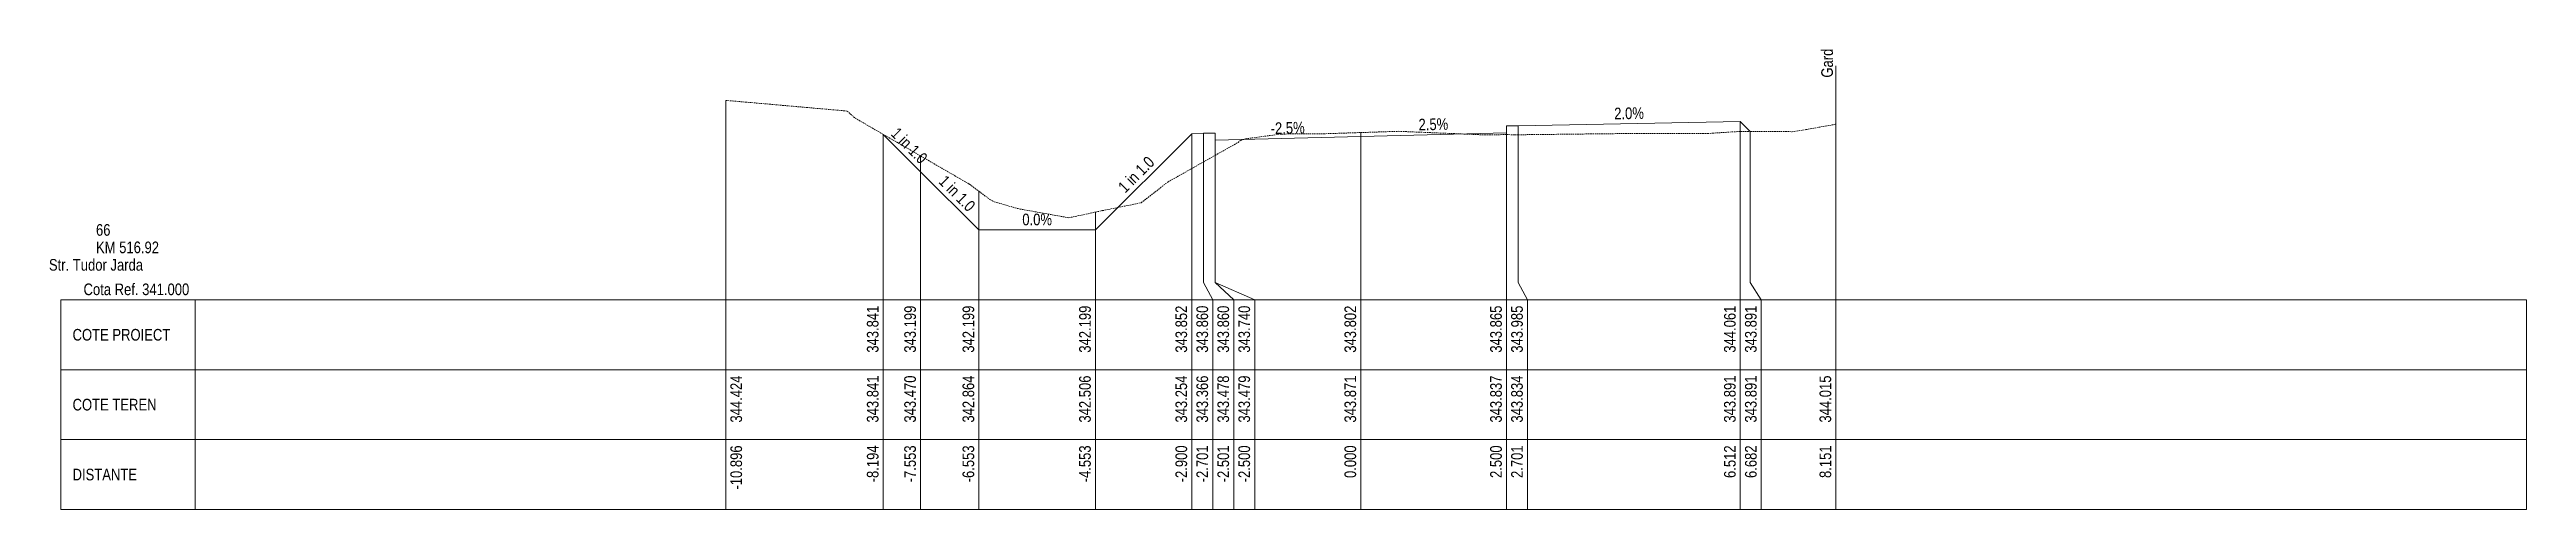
# Paper-space layout 'Str. Tudor Jarda-XS-1' of a CAD drawing. Extents: x 5 to 860, y 10 to 5944.
# Drawn here: x 435 to 860, y 298 to 377 of the extents above; entities that cross this region are included whole.
import ezdxf
from ezdxf.enums import TextEntityAlignment as Align

# ---------------------------------------------------------------- set-up
doc = ezdxf.new("R2010")
doc.units = 0
doc.linetypes.add('DASHED2', pattern=[0.375, 0.25, -0.125])
doc.layers.add('ARD-No Plot', color=1, linetype='Continuous', lineweight=0, plot=False)
for name, color, linetype, lineweight in [('DESIGN-TEXT', 7, 'Continuous', 0), ('EXISTING-TEXT', 7, 'Continuous', 0), ('LINES', 7, 'Continuous', 0), ('Text', 7, 'Continuous', 0), ('X-RL', 7, 'Continuous', 0), ('XPLOT-DESIGN', 5, 'Continuous', 0), ('XPLOT-EXISTING', 3, 'DASHED2', 0), ('XPLOT-GRADE', 7, 'Continuous', 0), ('XPLOT-KM', 7, 'Continuous', 0), ('XPLOT-TITLE', 7, 'Continuous', 0)]:
    doc.layers.add(name, color=color, linetype=linetype, lineweight=lineweight)
doc.styles.add('Arial', font='arial.ttf', dxfattribs={"width": 0.8})

psp = doc.layouts.new('Str. Tudor Jarda-XS-1')

# ---------------------------------------------------------------- texts
at = {"layer": 'ARD-No Plot', "style": 'Arial', "width": 0.8}
psp.add_text('Str. Tudor Jarda', height=2, dxfattribs=at).set_placement((443, 339), align=Align.CENTER)
at = {"layer": 'DESIGN-TEXT', "style": 'Arial', "width": 0.8}
for s, p in [('343.841', (577.258, 333)), ('343.199', (583.675, 333)), ('342.199', (593.675, 333)), ('342.199', (613.675, 333)), ('343.852', (630.2, 333)), ('343.860', (633.8, 333)), ('343.860', (637.4, 333)), ('343.740', (641, 333)), ('343.802', (659.2, 333)), ('343.865', (684.2, 333)), ('343.985', (687.8, 333)), ('344.061', (724.321, 333)), ('343.891', (727.921, 333))]:
    psp.add_text(s, height=2, rotation=90, dxfattribs=at).set_placement(p, align=Align.RIGHT)
at = {"layer": 'EXISTING-TEXT', "style": 'Arial', "width": 0.8}
for s, p in [('344.424', (553.839, 321)), ('343.841', (577.258, 321)), ('343.470', (583.675, 321)), ('342.864', (593.675, 321)), ('342.506', (613.675, 321)), ('343.254', (630.2, 321)), ('343.366', (633.8, 321)), ('343.478', (637.4, 321)), ('343.479', (641, 321)), ('343.871', (659.2, 321)), ('343.871', (659.2, 321)), ('343.837', (684.2, 321)), ('343.834', (687.8, 321)), ('343.891', (724.321, 321)), ('343.891', (727.921, 321)), ('344.015', (740.709, 321))]:
    psp.add_text(s, height=2, rotation=90, dxfattribs=at).set_placement(p, align=Align.RIGHT)
at = {"layer": 'Text', "style": 'Arial', "width": 0.8}
psp.add_text('Gard', height=2, rotation=90, dxfattribs=at).set_placement((741.009, 372.15))
for s, p in [('-10.896', (553.839, 309)), ('-10.896', (553.839, 309)), ('-8.194', (577.258, 309)), ('-8.194', (577.258, 309)), ('-8.194', (577.258, 309)), ('-7.553', (583.675, 309)), ('-7.553', (583.675, 309)), ('-7.553', (583.675, 309)), ('-6.553', (593.675, 309)), ('-6.553', (593.675, 309)), ('-6.553', (593.675, 309)), ('-4.553', (613.675, 309)), ('-4.553', (613.675, 309)), ('-4.553', (613.675, 309)), ('-2.900', (630.2, 309)), ('-2.900', (630.2, 309)), ('-2.900', (630.2, 309)), ('-2.701', (633.8, 309)), ('-2.701', (633.8, 309)), ('-2.701', (633.8, 309)), ('-2.501', (637.4, 309)), ('-2.501', (637.4, 309)), ('-2.501', (637.4, 309)), ('-2.500', (641, 309)), ('-2.500', (641, 309)), ('-2.500', (641, 309)), ('0.000', (659.2, 309)), ('0.000', (659.2, 309)), ('0.000', (659.2, 309)), ('2.500', (684.2, 309)), ('2.500', (684.2, 309)), ('2.500', (684.2, 309)), ('2.701', (687.8, 309)), ('2.701', (687.8, 309)), ('2.701', (687.8, 309)), ('6.512', (724.321, 309)), ('6.512', (724.321, 309)), ('6.512', (724.321, 309)), ('6.682', (727.921, 309)), ('6.682', (727.921, 309)), ('6.682', (727.921, 309)), ('8.151', (740.709, 309)), ('8.151', (740.709, 309))]:
    psp.add_text(s, height=2, rotation=90, dxfattribs=at).set_placement(p, align=Align.RIGHT)
at = {"layer": 'X-RL', "style": 'Arial', "width": 0.8}
psp.add_text('Cota Ref. 341.000', height=2, dxfattribs=at).set_placement((459, 334.8), align=Align.RIGHT)
at = {"layer": 'XPLOT-GRADE', "style": 'Arial', "width": 0.8}
for s, rotation, p in [('2.0%', 1.14576, (706.05, 365.028)), ('1 in 1.0', 315, (581.832, 359.767)), ('-2.5%', 1.4321, (647.48, 362.51)), ('2.5%', 1.4321, (672.48, 363.135)), ('1 in 1.0', 45, (622.172, 354.821)), ('1 in 1.0', 315, (590.041, 351.558)), ('0.0%', 0, (604.475, 346.793))]:
    psp.add_text(s, height=2, rotation=rotation, dxfattribs=at).set_placement(p, align=Align.CENTER)
at = {"layer": 'XPLOT-KM', "style": 'Arial', "width": 0.8}
for s, p in [('66', (443, 345)), ('KM 516.92', (443, 342))]:
    psp.add_text(s, height=2, dxfattribs=at).set_placement(p)
at = {"layer": 'XPLOT-TITLE', "style": 'Arial', "width": 0.8}
for s, p in [('COTE PROIECT', (438.982, 327)), ('COTE TEREN', (438.982, 315)), ('DISTANTE', (438.982, 303))]:
    psp.add_text(s, height=2, dxfattribs=at).set_placement(p)

# ---------------------------------------------------------------- linework, layer by layer
at = {"layer": 'LINES'}
for p, q in [((741.509, 374.15), (741.509, 354.15)), ((551.039, 337), (551.039, 368.244)), ((551.039, 337), (551.039, 368.244)), ((578.058, 337), (578.058, 362.409)), ((578.058, 337), (578.058, 362.409)), ((578.058, 337), (578.058, 362.409)), ((631, 337), (631, 362.518)), ((631, 337), (631, 362.518)), ((631, 337), (631, 362.518)), ((632.99, 337), (632.99, 362.597)), ((632.99, 337), (632.99, 362.597)), ((632.99, 337), (632.99, 362.597)), ((634.99, 337), (634.99, 362.597)), ((634.99, 337), (634.99, 362.597)), ((634.99, 337), (634.99, 362.597)), ((635, 337), (635, 361.397)), ((635, 337), (635, 361.397)), ((635, 337), (635, 361.397)), ((660, 337), (660, 362.714)), ((660, 337), (660, 362.714)), ((660, 337), (660, 362.714)), ((685, 337), (685, 362.647)), ((685, 337), (685, 362.647)), ((685, 337), (685, 362.647)), ((687.01, 337), (687.01, 363.847)), ((687.01, 337), (687.01, 363.847)), ((687.01, 337), (687.01, 363.847)), ((725.121, 337), (725.121, 364.61)), ((725.121, 337), (725.121, 364.61)), ((725.121, 337), (725.121, 364.61)), ((726.822, 337), (726.822, 362.908)), ((726.822, 337), (726.822, 362.908)), ((726.822, 337), (726.822, 362.908)), ((741.509, 337), (741.509, 364.15)), ((741.509, 337), (741.509, 364.15)), ((584.475, 337), (584.475, 358.699)), ((584.475, 337), (584.475, 358.699)), ((584.475, 337), (584.475, 358.699)), ((594.475, 337), (594.475, 352.644)), ((594.475, 337), (594.475, 352.644)), ((594.475, 337), (594.475, 352.644)), ((614.475, 337), (614.475, 349.058)), ((614.475, 337), (614.475, 349.058)), ((614.475, 337), (614.475, 349.058)), ((551.039, 334), (551.039, 337)), ((551.039, 334), (551.039, 337)), ((578.058, 334), (578.058, 337)), ((578.058, 334), (578.058, 337)), ((578.058, 334), (578.058, 337)), ((584.475, 334), (584.475, 337)), ((584.475, 334), (584.475, 337)), ((584.475, 334), (584.475, 337)), ((594.475, 334), (594.475, 337)), ((594.475, 334), (594.475, 337)), ((594.475, 334), (594.475, 337)), ((614.475, 334), (614.475, 337)), ((614.475, 334), (614.475, 337)), ((614.475, 334), (614.475, 337)), ((631, 334), (631, 337)), ((631, 334), (631, 337)), ((631, 334), (631, 337)), ((634.6, 334), (632.99, 337)), ((634.6, 334), (632.99, 337)), ((634.6, 334), (632.99, 337)), ((638.2, 334), (634.99, 337)), ((638.2, 334), (634.99, 337)), ((638.2, 334), (634.99, 337)), ((641.8, 334), (635, 337)), ((641.8, 334), (635, 337)), ((641.8, 334), (635, 337)), ((660, 334), (660, 337)), ((660, 334), (660, 337)), ((660, 334), (660, 337)), ((685, 334), (685, 337)), ((685, 334), (685, 337)), ((685, 334), (685, 337)), ((688.6, 334), (687.01, 337)), ((688.6, 334), (687.01, 337)), ((688.6, 334), (687.01, 337)), ((725.121, 334), (725.121, 337)), ((725.121, 334), (725.121, 337)), ((725.121, 334), (725.121, 337)), ((728.721, 334), (726.822, 337)), ((728.721, 334), (726.822, 337)), ((728.721, 334), (726.822, 337)), ((741.509, 334), (741.509, 337)), ((741.509, 334), (741.509, 337)), ((436.982, 322), (436.982, 334)), ((436.982, 334), (460, 334)), ((460, 298), (460, 334)), ((460, 334), (860, 334)), ((551.039, 298), (551.039, 334)), ((551.039, 298), (551.039, 334)), ((578.058, 298), (578.058, 334)), ((578.058, 298), (578.058, 334)), ((578.058, 298), (578.058, 334)), ((584.475, 298), (584.475, 334)), ((584.475, 298), (584.475, 334)), ((584.475, 298), (584.475, 334)), ((594.475, 298), (594.475, 334)), ((594.475, 298), (594.475, 334)), ((594.475, 298), (594.475, 334)), ((614.475, 298), (614.475, 334)), ((614.475, 298), (614.475, 334)), ((614.475, 298), (614.475, 334)), ((631, 298), (631, 334)), ((631, 298), (631, 334)), ((631, 298), (631, 334)), ((634.6, 298), (634.6, 334)), ((634.6, 298), (634.6, 334)), ((634.6, 298), (634.6, 334)), ((638.2, 298), (638.2, 334)), ((638.2, 298), (638.2, 334)), ((638.2, 298), (638.2, 334)), ((641.8, 298), (641.8, 334)), ((641.8, 298), (641.8, 334)), ((641.8, 298), (641.8, 334)), ((660, 298), (660, 334)), ((660, 298), (660, 334)), ((660, 298), (660, 334)), ((685, 298), (685, 334)), ((685, 298), (685, 334)), ((685, 298), (685, 334)), ((688.6, 298), (688.6, 334)), ((688.6, 298), (688.6, 334)), ((688.6, 298), (688.6, 334)), ((725.121, 298), (725.121, 334)), ((725.121, 298), (725.121, 334)), ((725.121, 298), (725.121, 334)), ((728.721, 298), (728.721, 334)), ((728.721, 298), (728.721, 334)), ((728.721, 298), (728.721, 334)), ((741.509, 298), (741.509, 334)), ((741.509, 298), (741.509, 334)), ((860, 298), (860, 334)), ((436.982, 310), (436.982, 322)), ((436.982, 322), (460, 322)), ((460, 322), (436.982, 322)), ((460, 322), (860, 322)), ((436.982, 298), (436.982, 310)), ((436.982, 310), (460, 310)), ((460, 310), (436.982, 310)), ((460, 310), (860, 310)), ((460, 298), (436.982, 298)), ((460, 298), (860, 298))]:
    psp.add_line(p, q, dxfattribs=at)
at = {"layer": 'XPLOT-DESIGN'}
for p, q in [((578.058, 362.409), (584.475, 355.993)), ((614.475, 345.993), (631, 362.518)), ((631, 362.518), (632.99, 362.597)), ((632.99, 362.597), (634.99, 362.597)), ((634.99, 362.597), (635, 361.397)), ((635, 361.397), (660, 362.022)), ((660, 362.022), (685, 362.647)), ((685, 362.647), (685.01, 363.847)), ((685.01, 363.847), (687.01, 363.847)), ((687.01, 363.847), (725.121, 364.61)), ((725.121, 364.61), (726.822, 362.908)), ((584.475, 355.993), (594.475, 345.993)), ((594.475, 345.993), (614.475, 345.993))]:
    psp.add_line(p, q, dxfattribs=at)
at = {"layer": 'XPLOT-EXISTING'}
for p, q in [((551.039, 368.244), (571.855, 366.412)), ((571.855, 366.412), (573.247, 365.192)), ((573.247, 365.192), (578.058, 362.409)), ((578.058, 362.409), (584.475, 358.699)), ((638.973, 361.028), (639.334, 361.355)), ((639.334, 361.355), (640.203, 361.638)), ((640.203, 361.638), (646.382, 362.463)), ((646.382, 362.463), (653.628, 362.505)), ((653.628, 362.505), (660, 362.714)), ((660, 362.714), (666.502, 362.927)), ((660, 362.714), (660, 362.714)), ((666.502, 362.927), (681.305, 362.314)), ((681.305, 362.314), (685, 362.366)), ((685, 362.366), (685.035, 362.366)), ((685.035, 362.366), (686.41, 362.33)), ((686.41, 362.33), (687.01, 362.337)), ((687.01, 362.337), (708.09, 362.577)), ((708.09, 362.577), (719.552, 362.553)), ((719.552, 362.553), (725.121, 362.914)), ((725.121, 362.914), (725.19, 362.918)), ((725.19, 362.918), (726.822, 362.908)), ((726.822, 362.908), (733.996, 362.866)), ((733.996, 362.866), (736.378, 363.216)), ((736.378, 363.216), (741.509, 364.15)), ((584.475, 358.699), (592.878, 353.84)), ((631, 356.537), (632.99, 357.658)), ((632.99, 357.658), (634.99, 358.785)), ((634.99, 358.785), (635, 358.79)), ((635, 358.79), (638.973, 361.028)), ((592.878, 353.84), (594.475, 352.644)), ((622.32, 350.658), (626.889, 354.222)), ((626.889, 354.222), (631, 356.537)), ((594.475, 352.644), (596.345, 351.243)), ((596.345, 351.243), (597.111, 350.837)), ((597.111, 350.837), (601.147, 349.655)), ((601.147, 349.655), (609.925, 348.082)), ((609.925, 348.082), (614.475, 349.058)), ((614.475, 349.058), (615.651, 349.31)), ((615.651, 349.31), (622.32, 350.658))]:
    psp.add_line(p, q, dxfattribs=at)

psp.set_redraw_order([(e.dxf.handle, doc.entitydb.next_handle()) for e in psp.query("TEXT MTEXT ATTDEF DIMENSION ARC_DIMENSION")])  # texts and dimensions are drawn at this point

doc.saveas('drawing.dxf')
